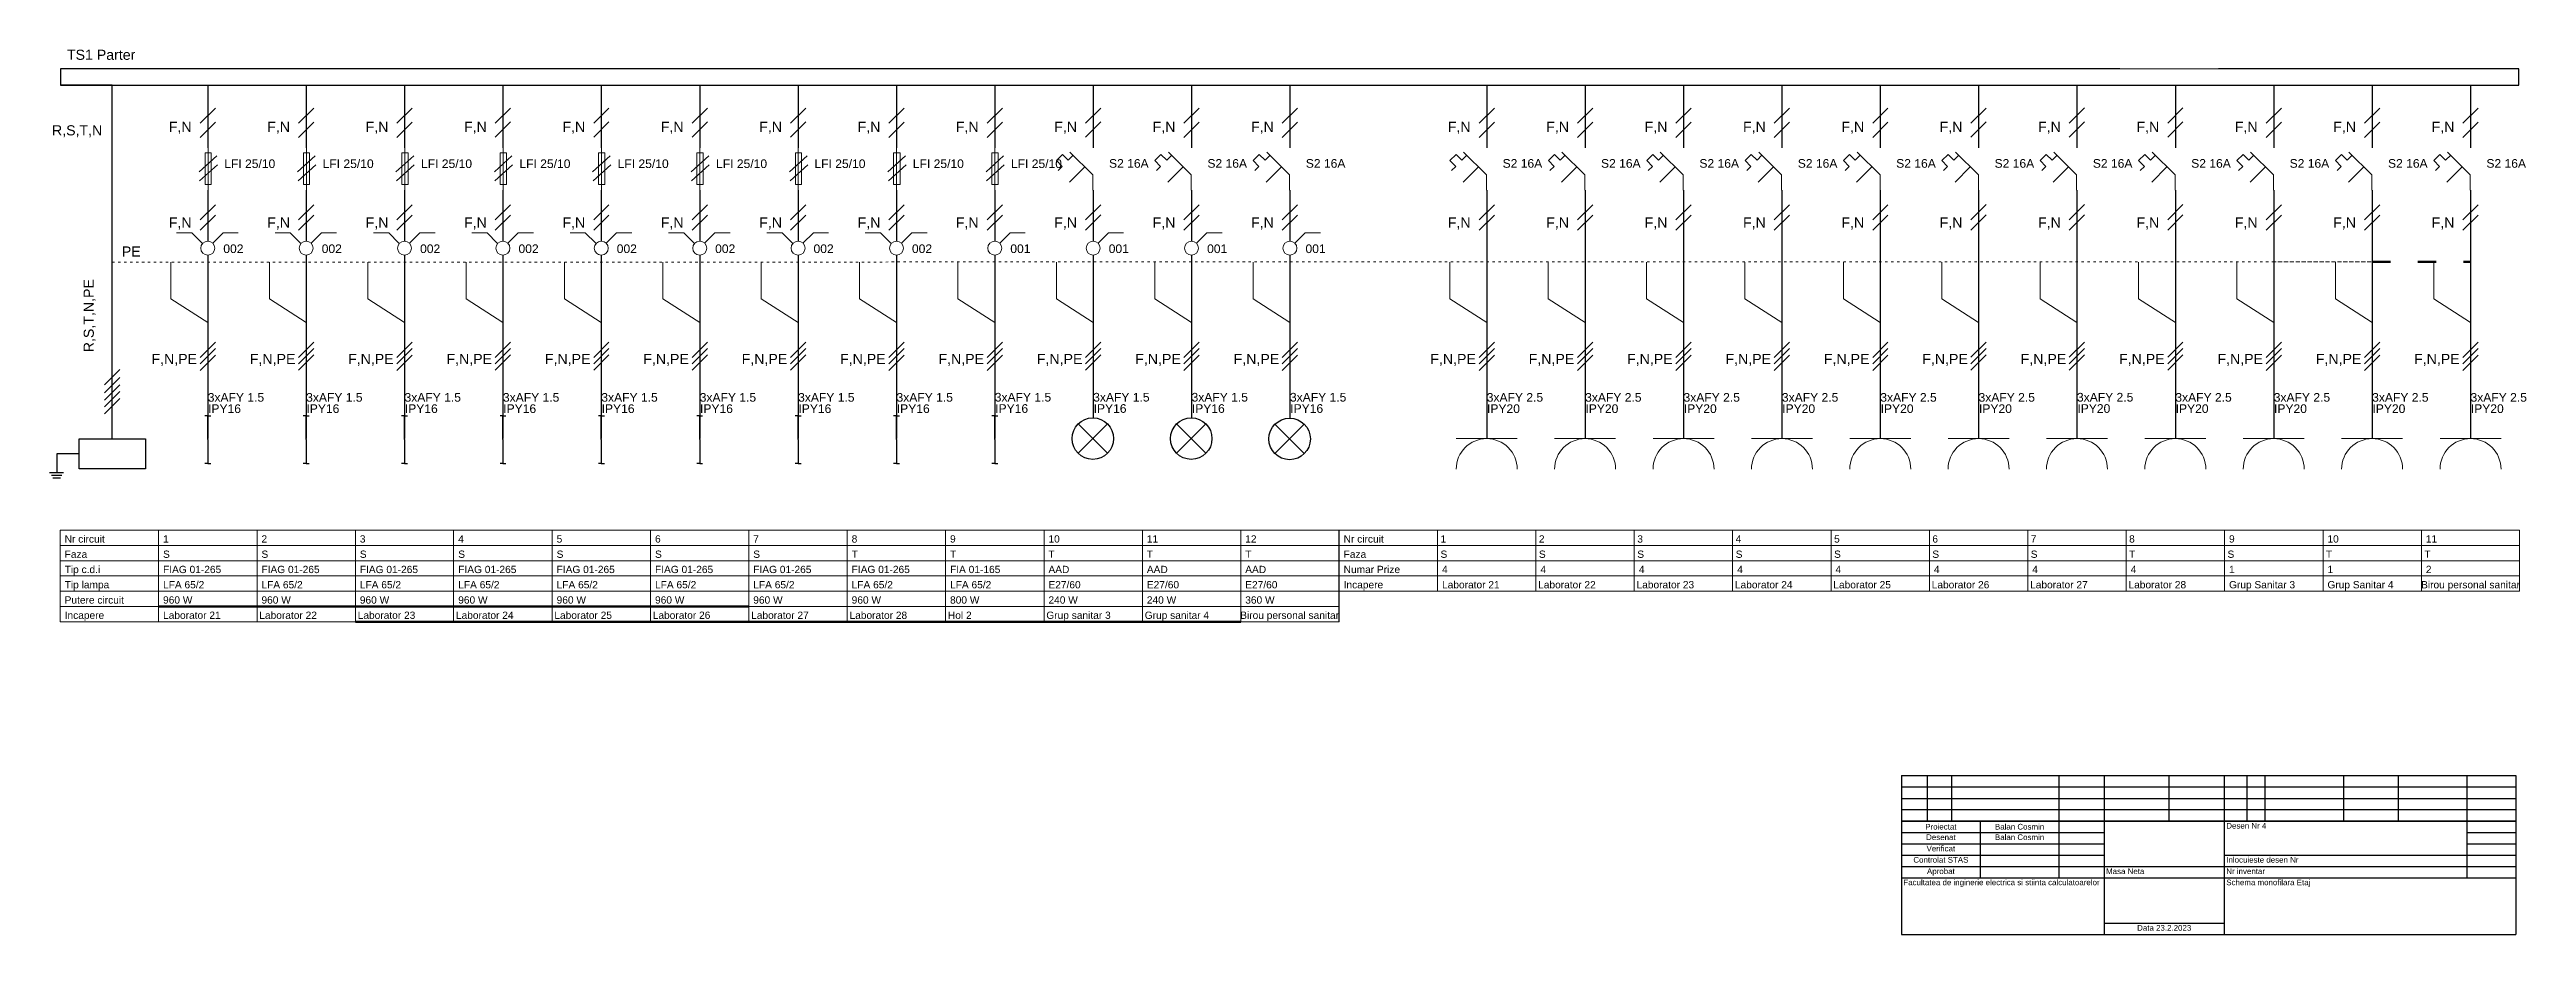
# Model space of a CAD drawing. Header units: inches. Extents: x 5 to 167, y 1 to 59.
import ezdxf

# ---------------------------------------------------------------- set-up
doc = ezdxf.new("R2010")
doc.units = ezdxf.units.IN
doc.header["$LTSCALE"] = 0.1
doc.header["$MEASUREMENT"] = 0
doc.linetypes.add('ACAD_ISO03W100', pattern=[30, 12, -18])
doc.styles.get("Standard").update_dxf_attribs({"font": 'arial.ttf'})

msp = doc.modelspace()

# ---------------------------------------------------------------- texts
at = {"lineweight": 13, "ltscale": 0.13}
for s, height, p in [('TS1 Parter', 0.664, (6.26, 58.38)), ('R,S,T,N', 0.664, (5.28, 53.43)), ('LFI 25/10', 0.567, (16.57, 51.29)), ('LFI 25/10', 0.567, (23.02, 51.29)), ('LFI 25/10', 0.567, (29.47, 51.29)), ('LFI 25/10', 0.567, (35.92, 51.29)), ('LFI 25/10', 0.567, (42.36, 51.29)), ('LFI 25/10', 0.567, (48.81, 51.29)), ('LFI 25/10', 0.567, (55.26, 51.29)), ('LFI 25/10', 0.567, (61.71, 51.29)), ('LFI 25/10', 0.567, (68.14, 51.29)), ('S2 16A', 0.567, (74.57, 51.31)), ('S2 16A', 0.567, (81.02, 51.31)), ('S2 16A', 0.567, (87.47, 51.31)), ('S2 16A', 0.567, (100.37, 51.31)), ('S2 16A', 0.567, (106.82, 51.31)), ('S2 16A', 0.567, (113.27, 51.31)), ('S2 16A', 0.567, (119.72, 51.31)), ('S2 16A', 0.567, (126.17, 51.31)), ('S2 16A', 0.567, (132.62, 51.31)), ('S2 16A', 0.567, (139.06, 51.31)), ('S2 16A', 0.567, (145.51, 51.31)), ('S2 16A', 0.567, (151.96, 51.31)), ('S2 16A', 0.567, (158.41, 51.31)), ('S2 16A', 0.567, (164.86, 51.31)), ('PE', 0.664, (9.86, 45.49)), ('002', 0.567, (16.51, 45.72)), ('002', 0.567, (22.96, 45.72)), ('002', 0.567, (29.41, 45.72)), ('002', 0.567, (35.86, 45.72)), ('002', 0.567, (42.3, 45.72)), ('002', 0.567, (48.75, 45.72)), ('002', 0.567, (55.2, 45.72)), ('002', 0.567, (61.65, 45.72)), ('001', 0.567, (68.1, 45.72)), ('001', 0.567, (74.55, 45.72)), ('001', 0.567, (81, 45.72)), ('001', 0.567, (87.45, 45.72)), ('3xAFY 1.5', 0.567, (15.49, 35.98)), ('IPY16', 0.567, (15.51, 35.24)), ('3xAFY 1.5', 0.567, (21.94, 35.98)), ('IPY16', 0.567, (21.96, 35.24)), ('3xAFY 1.5', 0.567, (28.39, 35.98)), ('IPY16', 0.567, (28.41, 35.24)), ('3xAFY 1.5', 0.567, (34.84, 35.98)), ('IPY16', 0.567, (34.86, 35.24)), ('3xAFY 1.5', 0.567, (41.29, 35.98)), ('IPY16', 0.567, (41.31, 35.24)), ('3xAFY 1.5', 0.567, (47.74, 35.98)), ('IPY16', 0.567, (47.76, 35.24)), ('3xAFY 1.5', 0.567, (54.19, 35.98)), ('IPY16', 0.567, (54.21, 35.24)), ('3xAFY 1.5', 0.567, (60.64, 35.98)), ('IPY16', 0.567, (60.66, 35.24)), ('3xAFY 1.5', 0.567, (67.08, 35.99)), ('IPY16', 0.567, (67.11, 35.25)), ('3xAFY 1.5', 0.567, (73.53, 35.99)), ('IPY16', 0.567, (73.56, 35.25)), ('3xAFY 1.5', 0.567, (79.98, 35.99)), ('IPY16', 0.567, (80, 35.25)), ('3xAFY 1.5', 0.567, (86.43, 35.99)), ('IPY16', 0.567, (86.45, 35.25)), ('3xAFY 2.5', 0.567, (99.33, 35.98)), ('IPY20', 0.567, (99.35, 35.24)), ('3xAFY 2.5', 0.567, (105.78, 35.98)), ('IPY20', 0.567, (105.8, 35.24)), ('3xAFY 2.5', 0.567, (112.23, 35.98)), ('IPY20', 0.567, (112.25, 35.24)), ('3xAFY 2.5', 0.567, (118.68, 35.98)), ('IPY20', 0.567, (118.7, 35.24)), ('3xAFY 2.5', 0.567, (125.13, 35.98)), ('IPY20', 0.567, (125.15, 35.24)), ('3xAFY 2.5', 0.567, (131.57, 35.98)), ('IPY20', 0.567, (131.6, 35.24)), ('3xAFY 2.5', 0.567, (138.02, 35.99)), ('IPY20', 0.567, (138.05, 35.25)), ('3xAFY 2.5', 0.567, (144.47, 35.98)), ('IPY20', 0.567, (144.49, 35.24)), ('3xAFY 2.5', 0.567, (150.92, 35.98)), ('IPY20', 0.567, (150.94, 35.24)), ('3xAFY 2.5', 0.567, (157.37, 35.98)), ('IPY20', 0.567, (157.39, 35.24)), ('3xAFY 2.5', 0.567, (163.82, 35.98)), ('IPY20', 0.567, (163.84, 35.24))]:
    msp.add_text(s, height=height, dxfattribs=at).set_placement(p)
msp.add_text('R,S,T,N,PE', height=0.664, rotation=90, dxfattribs=at).set_placement((8.02, 39.22))
at = {"linetype": 'ACAD_ISO03W100', "lineweight": 100}
for s, height, p in [('Nr circuit', 0.477, (6.11, 26.75)), ('Faza', 0.477, (6.11, 25.75)), ('S', 0.477, (12.56, 25.75)), ('1', 0.477, (12.56, 26.75)), ('2', 0.477, (19.01, 26.75)), ('S', 0.477, (19.01, 25.75)), ('3', 0.477, (25.46, 26.75)), ('S', 0.477, (25.46, 25.75)), ('4', 0.477, (31.91, 26.75)), ('S', 0.477, (31.91, 25.75)), ('5', 0.477, (38.36, 26.75)), ('S', 0.477, (38.36, 25.75)), ('6', 0.477, (44.81, 26.75)), ('S', 0.477, (44.81, 25.75)), ('7', 0.477, (51.25, 26.75)), ('S', 0.477, (51.25, 25.75)), ('T', 0.477, (57.7, 25.75)), ('8', 0.477, (57.7, 26.75)), ('T', 0.477, (64.15, 25.75)), ('9', 0.477, (64.15, 26.75)), ('T', 0.477, (70.6, 25.75)), ('10', 0.477, (70.6, 26.75)), ('T', 0.477, (77.05, 25.75)), ('11', 0.477, (77.05, 26.75)), ('T', 0.477, (83.5, 25.75)), ('12', 0.477, (83.5, 26.75)), ('Nr circuit', 0.477, (89.95, 26.75)), ('Faza', 0.477, (89.95, 25.75)), ('S', 0.477, (96.3, 25.75)), ('1', 0.477, (96.3, 26.75)), ('2', 0.477, (102.75, 26.75)), ('S', 0.477, (102.75, 25.75)), ('3', 0.477, (109.2, 26.75)), ('S', 0.477, (109.2, 25.75)), ('4', 0.477, (115.65, 26.75)), ('S', 0.477, (115.65, 25.75)), ('5', 0.477, (122.1, 26.75)), ('S', 0.477, (122.1, 25.75)), ('S', 0.477, (128.54, 25.75)), ('6', 0.477, (128.54, 26.75)), ('S', 0.477, (134.99, 25.75)), ('7', 0.477, (134.99, 26.75)), ('T', 0.477, (141.44, 25.75)), ('8', 0.477, (141.44, 26.75)), ('S', 0.477, (147.89, 25.75)), ('9', 0.477, (147.99, 26.75)), ('T', 0.477, (154.34, 25.75)), ('10', 0.477, (154.44, 26.75)), ('T', 0.477, (160.79, 25.75)), ('11', 0.477, (160.89, 26.75)), ('Tip c.d.i', 0.477, (6.11, 24.75)), ('FIAG 01-265', 0.4768, (12.56, 24.75)), ('FIAG 01-265', 0.4768, (19.01, 24.75)), ('FIAG 01-265', 0.4768, (25.46, 24.75)), ('FIAG 01-265', 0.4768, (31.91, 24.75)), ('FIAG 01-265', 0.4768, (38.36, 24.75)), ('FIAG 01-265', 0.4768, (44.81, 24.75)), ('FIAG 01-265', 0.4768, (51.25, 24.75)), ('FIAG 01-265', 0.4768, (57.7, 24.75)), ('FIA 01-165', 0.477, (64.15, 24.75)), ('AAD', 0.477, (70.6, 24.75)), ('AAD', 0.477, (77.05, 24.75)), ('AAD', 0.477, (83.5, 24.75)), ('Numar Prize', 0.4768, (89.95, 24.75)), ('4', 0.477, (96.4, 24.75)), ('4', 0.477, (102.85, 24.75)), ('4', 0.477, (109.3, 24.75)), ('4', 0.477, (115.75, 24.75)), ('4', 0.477, (122.19, 24.75)), ('4', 0.477, (128.64, 24.75)), ('4', 0.477, (135.09, 24.75)), ('4', 0.477, (141.54, 24.75)), ('1', 0.477, (147.99, 24.75)), ('1', 0.477, (154.44, 24.75)), ('2', 0.477, (160.89, 24.75)), ('Tip lampa', 0.477, (6.11, 23.75)), ('Putere circuit', 0.4768, (6.11, 22.75)), ('960 W', 0.477, (12.56, 22.75)), ('LFA 65/2', 0.477, (12.56, 23.75)), ('960 W', 0.477, (19.01, 22.75)), ('LFA 65/2', 0.477, (19.01, 23.75)), ('960 W', 0.477, (25.46, 22.75)), ('LFA 65/2', 0.477, (25.46, 23.75)), ('960 W', 0.477, (31.91, 22.75)), ('LFA 65/2', 0.477, (31.91, 23.75)), ('960 W', 0.477, (38.36, 22.75)), ('LFA 65/2', 0.477, (38.36, 23.75)), ('960 W', 0.477, (44.81, 22.75)), ('LFA 65/2', 0.477, (44.81, 23.75)), ('960 W', 0.477, (51.25, 22.75)), ('LFA 65/2', 0.477, (51.25, 23.75)), ('960 W', 0.477, (57.7, 22.75)), ('LFA 65/2', 0.477, (57.7, 23.75)), ('800 W', 0.477, (64.15, 22.75)), ('LFA 65/2', 0.477, (64.15, 23.75)), ('240 W', 0.477, (70.6, 22.75)), ('E27/60', 0.477, (70.6, 23.75)), ('240 W', 0.477, (77.05, 22.75)), ('E27/60', 0.477, (77.05, 23.75)), ('360 W', 0.477, (83.5, 22.75)), ('E27/60', 0.477, (83.5, 23.75)), ('Incapere', 0.477, (89.95, 23.75)), ('Laborator 21', 0.4768, (96.4, 23.75)), ('Laborator 22', 0.4768, (102.7, 23.75)), ('Laborator 23', 0.4768, (109.15, 23.75)), ('Laborator 24', 0.4768, (115.6, 23.75)), ('Laborator 25', 0.4768, (122.05, 23.75)), ('Laborator 26', 0.4768, (128.5, 23.75)), ('Laborator 27', 0.4768, (134.95, 23.75)), ('Laborator 28', 0.4768, (141.4, 23.75)), ('Grup Sanitar 3', 0.4768, (147.99, 23.75)), ('Grup Sanitar 4', 0.4768, (154.44, 23.75)), ('Birou personal sanitar', 0.4768, (160.58, 23.75)), ('Incapere', 0.477, (6.11, 21.75)), ('Laborator 21', 0.4768, (12.56, 21.75)), ('Laborator 22', 0.4768, (18.87, 21.75)), ('Laborator 23', 0.4768, (25.32, 21.75)), ('Laborator 24', 0.4768, (31.76, 21.75)), ('Laborator 25', 0.4768, (38.21, 21.75)), ('Laborator 26', 0.4768, (44.66, 21.75)), ('Laborator 27', 0.4768, (51.11, 21.75)), ('Laborator 28', 0.4768, (57.56, 21.75)), ('Hol 2', 0.477, (64.01, 21.75)), ('Grup sanitar 3', 0.4768, (70.46, 21.75)), ('Grup sanitar 4', 0.4768, (76.91, 21.75)), ('Birou personal sanitar', 0.4768, (83.17, 21.75))]:
    msp.add_text(s, height=height, dxfattribs=at).set_placement(p)
at = {"lineweight": 13, "char_height": 0.664, "width": 3.3051, "attachment_point": 1}
for s, insert in [('F,N', (12.94, 54.32)), ('F,N', (19.39, 54.32)), ('F,N', (25.84, 54.32)), ('F,N', (32.29, 54.32)), ('F,N', (38.74, 54.32)), ('F,N', (45.19, 54.32)), ('F,N', (51.64, 54.32)), ('F,N', (58.09, 54.32)), ('F,N', (64.53, 54.32)), ('F,N', (70.98, 54.32)), ('F,N', (77.43, 54.32)), ('F,N', (83.88, 54.32)), ('F,N', (96.78, 54.32)), ('F,N', (103.23, 54.32)), ('F,N', (109.68, 54.32)), ('F,N', (116.13, 54.32)), ('F,N', (122.58, 54.32)), ('F,N', (129.02, 54.32)), ('F,N', (135.47, 54.32)), ('F,N', (141.92, 54.32)), ('F,N', (148.37, 54.32)), ('F,N', (154.82, 54.32)), ('F,N', (161.27, 54.32)), ('F,N', (12.94, 48.05)), ('F,N', (19.39, 48.05)), ('F,N', (25.84, 48.05)), ('F,N', (32.29, 48.05)), ('F,N', (38.74, 48.05)), ('F,N', (45.19, 48.05)), ('F,N', (51.64, 48.05)), ('F,N', (58.09, 48.05)), ('F,N', (64.53, 48.05)), ('F,N', (70.98, 48.05)), ('F,N', (77.43, 48.05)), ('F,N', (83.88, 48.05)), ('F,N', (96.78, 48.05)), ('F,N', (103.23, 48.05)), ('F,N', (109.68, 48.05)), ('F,N', (116.13, 48.05)), ('F,N', (122.58, 48.05)), ('F,N', (129.02, 48.05)), ('F,N', (135.47, 48.05)), ('F,N', (141.92, 48.05)), ('F,N', (148.37, 48.05)), ('F,N', (154.82, 48.05)), ('F,N', (161.27, 48.05)), ('F,N,PE', (11.8, 39.11)), ('F,N,PE', (18.25, 39.11)), ('F,N,PE', (24.69, 39.11)), ('F,N,PE', (31.14, 39.11)), ('F,N,PE', (37.59, 39.11)), ('F,N,PE', (44.04, 39.11)), ('F,N,PE', (50.49, 39.11)), ('F,N,PE', (56.94, 39.11)), ('F,N,PE', (63.39, 39.11)), ('F,N,PE', (69.84, 39.11)), ('F,N,PE', (76.29, 39.11)), ('F,N,PE', (82.74, 39.11)), ('F,N,PE', (95.63, 39.11)), ('F,N,PE', (102.08, 39.11)), ('F,N,PE', (108.53, 39.11)), ('F,N,PE', (114.98, 39.11)), ('F,N,PE', (121.43, 39.11)), ('F,N,PE', (127.88, 39.11)), ('F,N,PE', (134.33, 39.11)), ('F,N,PE', (140.78, 39.11)), ('F,N,PE', (147.23, 39.11)), ('F,N,PE', (153.68, 39.11)), ('F,N,PE', (160.12, 39.11))]:
    msp.add_mtext(s, dxfattribs=dict(at, insert=insert))

# ---------------------------------------------------------------- blocks, each defined once
blk = doc.blocks.new('*T8')
at = {"color": 0, "linetype": 'ByBlock', "lineweight": -2, "transparency": 16777216}
for p, q in [((0, 0), (40.28, 0)), ((0, 0), (0, -2.97)), ((1.68, 0), (1.68, -2.97)), ((3.27, 0), (3.27, -2.97)), ((10.32, 0), (10.32, -2.97)), ((13.29, 0), (13.29, -2.97)), ((17.53, 0), (17.53, -2.97)), ((21.16, 0), (21.16, -2.97)), ((22.64, 0), (22.64, -2.97)), ((23.82, 0), (23.82, -2.97)), ((28.98, 0), (28.98, -2.97)), ((32.56, 0), (32.56, -2.97)), ((37.06, 0), (37.06, -2.97)), ((40.28, 0), (40.28, -2.97)), ((0, -0.74), (40.28, -0.74)), ((0, -1.49), (40.28, -1.49)), ((0, -2.23), (40.28, -2.23)), ((0, -2.97), (40.28, -2.97))]:
    blk.add_line(p, q, dxfattribs=at)
blk = doc.blocks.new('*T9')
at = {"color": 0, "linetype": 'ByBlock', "lineweight": -2, "transparency": 16777216}
for p, q in [((0, 0), (40.28, 0)), ((0, 0), (0, -3.72)), ((5.16, 0), (5.16, -3.72)), ((10.32, 0), (10.32, -3.72)), ((13.29, 0), (13.29, -3.72)), ((21.16, 0), (21.16, -3.72)), ((37.06, 0), (37.06, -3.72)), ((40.28, 0), (40.28, -3.72)), ((0, -0.74), (13.29, -0.74)), ((0, -1.49), (13.29, -1.49)), ((37.06, -0.74), (40.28, -0.74)), ((37.06, -1.49), (40.28, -1.49)), ((0, -2.23), (13.29, -2.23)), ((0, -2.97), (40.28, -2.97)), ((21.16, -2.23), (40.28, -2.23)), ((0, -3.72), (40.28, -3.72))]:
    blk.add_line(p, q, dxfattribs=at)
at = {"color": 0, "lineweight": 13, "transparency": 16777216}
for s, insert, char_height, width, attachment_point in [('Proiectat', (2.58, -0.37), 0.372, 4.9122, 5), ('Verificat', (2.58, -1.61), 0.372, 4.9122, 2), ('Desenat', (2.58, -0.87), 0.372, 4.9122, 2), ('Balan Cosmin', (7.74, -0.37), 0.3715, 4.9122, 5), ('Balan Cosmin', (7.74, -0.87), 0.3715, 4.9122, 2), ('Desen Nr 4', (21.29, -0.12), 0.372, 15.6514, 1), ('Controlat STAS', (2.58, -2.35), 0.3715, 4.9122, 2), ('Aprobat', (2.58, -3.1), 0.372, 4.9122, 2), ('Masa Neta', (13.41, -3.1), 0.372, 7.6252, 1), ('Inlocuieste desen Nr', (21.29, -2.35), 0.3715, 15.6514, 1), ('Nr inventar', (21.29, -3.1), 0.3715, 15.6514, 1)]:
    blk.add_mtext(s, dxfattribs=dict(at, insert=insert, char_height=char_height, width=width, attachment_point=attachment_point))
blk = doc.blocks.new('*T10')
at = {"color": 0, "linetype": 'ByBlock', "lineweight": -2, "transparency": 16777216}
for p, q in [((0, 0), (40.28, 0)), ((0, 0), (0, -3.72)), ((13.29, 0), (13.29, -3.72)), ((21.16, 0), (21.16, -3.72)), ((40.28, 0), (40.28, -3.72)), ((13.29, -2.97), (21.16, -2.97)), ((0, -3.72), (40.28, -3.72))]:
    blk.add_line(p, q, dxfattribs=at)
at = {"color": 0, "lineweight": 13, "transparency": 16777216, "char_height": 0.3715}
for s, insert, width, attachment_point in [('Facultatea de inginerie electrica si stiinta calculatoarelor', (0.12, -0.12), 13.0407, 1), ('Schema monofilara Etaj', (21.29, -0.12), 18.8721, 1), ('Data 23.2.2023', (17.22, -3.1), 7.6252, 2)]:
    blk.add_mtext(s, dxfattribs=dict(at, insert=insert, width=width, attachment_point=attachment_point))

# ---------------------------------------------------------------- linework, layer by layer
at = {"lineweight": 13, "ltscale": 0.13}
for p, q in [((140.84, 57.8), (147.29, 57.8)), ((134.39, 56.71), (140.84, 56.71)), ((14.93, 51.05), (16.09, 52.08)), ((15.51, 52.61), (15.51, 49.83)), ((21.38, 51.05), (22.54, 52.08)), ((21.96, 52.61), (21.96, 49.83)), ((27.83, 51.05), (28.99, 52.08)), ((28.41, 52.61), (28.41, 49.83)), ((34.28, 51.05), (35.43, 52.08)), ((34.86, 52.61), (34.86, 49.83)), ((40.72, 51.05), (41.88, 52.08)), ((41.3, 52.61), (41.3, 49.83)), ((47.17, 51.05), (48.33, 52.08)), ((47.75, 52.61), (47.75, 49.83)), ((53.62, 51.05), (54.78, 52.08)), ((54.2, 52.61), (54.2, 49.83)), ((60.07, 51.05), (61.23, 52.08)), ((60.65, 52.61), (60.65, 49.83)), ((66.51, 51.05), (67.66, 52.08)), ((67.08, 52.61), (67.08, 49.83)), ((71.12, 51.78), (71.52, 52.18)), ((71.9, 51.8), (71.52, 52.18)), ((71.9, 51.8), (72.23, 52.13)), ((73.51, 50.84), (72.01, 52.34)), ((77.57, 51.78), (77.97, 52.18)), ((78.35, 51.8), (77.97, 52.18)), ((78.35, 51.8), (78.68, 52.13)), ((79.96, 50.84), (78.46, 52.34)), ((84.02, 51.78), (84.42, 52.18)), ((84.8, 51.8), (84.42, 52.18)), ((84.8, 51.8), (85.13, 52.13)), ((86.41, 50.84), (84.91, 52.34)), ((96.92, 51.78), (97.32, 52.18)), ((97.7, 51.8), (97.32, 52.18)), ((97.7, 51.8), (98.03, 52.13)), ((99.31, 50.84), (97.81, 52.34)), ((103.37, 51.78), (103.77, 52.18)), ((104.15, 51.8), (103.77, 52.18)), ((104.15, 51.8), (104.47, 52.13)), ((105.76, 50.84), (104.26, 52.34)), ((109.82, 51.78), (110.22, 52.18)), ((110.6, 51.8), (110.22, 52.18)), ((110.6, 51.8), (110.92, 52.13)), ((112.21, 50.84), (110.71, 52.34)), ((116.27, 51.78), (116.67, 52.18)), ((117.05, 51.8), (116.67, 52.18)), ((117.05, 51.8), (117.37, 52.13)), ((118.66, 50.84), (117.16, 52.34)), ((122.72, 51.78), (123.12, 52.18)), ((123.49, 51.8), (123.12, 52.18)), ((123.49, 51.8), (123.82, 52.13)), ((125.11, 50.84), (123.61, 52.34)), ((129.16, 51.78), (129.57, 52.18)), ((129.94, 51.8), (129.57, 52.18)), ((129.94, 51.8), (130.27, 52.13)), ((131.56, 50.84), (130.06, 52.34)), ((135.61, 51.78), (136.01, 52.18)), ((136.39, 51.8), (136.01, 52.18)), ((136.39, 51.8), (136.72, 52.13)), ((138, 50.84), (136.5, 52.34)), ((142.06, 51.78), (142.46, 52.18)), ((142.84, 51.8), (142.46, 52.18)), ((142.84, 51.8), (143.17, 52.13)), ((144.45, 50.84), (142.95, 52.34)), ((148.51, 51.78), (148.91, 52.18)), ((149.29, 51.8), (148.91, 52.18)), ((149.29, 51.8), (149.62, 52.13)), ((150.9, 50.84), (149.4, 52.34)), ((154.96, 51.78), (155.36, 52.18)), ((155.74, 51.8), (155.36, 52.18)), ((155.74, 51.8), (156.07, 52.13)), ((157.35, 50.84), (155.85, 52.34)), ((161.41, 51.78), (161.81, 52.18)), ((162.19, 51.8), (161.81, 52.18)), ((162.19, 51.8), (162.52, 52.13)), ((163.8, 50.84), (162.3, 52.34)), ((14.96, 50.46), (16.12, 51.49)), ((21.41, 50.46), (22.57, 51.49)), ((27.86, 50.46), (29.02, 51.49)), ((34.31, 50.46), (35.47, 51.49)), ((40.76, 50.46), (41.92, 51.49)), ((47.21, 50.46), (48.37, 51.49)), ((53.66, 50.46), (54.82, 51.49)), ((60.11, 50.46), (61.27, 51.49)), ((66.54, 50.46), (67.7, 51.49)), ((71.5, 51.4), (71.12, 51.78)), ((71.23, 51.13), (71.5, 51.4)), ((72.98, 51.37), (71.98, 50.37)), ((73.51, 49.84), (73.51, 50.84)), ((77.95, 51.4), (77.57, 51.78)), ((77.68, 51.13), (77.95, 51.4)), ((79.43, 51.37), (78.43, 50.37)), ((79.96, 49.84), (79.96, 50.84)), ((84.4, 51.4), (84.02, 51.78)), ((84.13, 51.13), (84.4, 51.4)), ((85.88, 51.37), (84.88, 50.37)), ((86.41, 49.84), (86.41, 50.84)), ((97.3, 51.4), (96.92, 51.78)), ((97.03, 51.13), (97.3, 51.4)), ((98.78, 51.37), (97.78, 50.37)), ((99.31, 49.84), (99.31, 50.84)), ((103.75, 51.4), (103.37, 51.78)), ((103.47, 51.13), (103.75, 51.4)), ((105.23, 51.37), (104.23, 50.37)), ((105.76, 49.84), (105.76, 50.84)), ((110.19, 51.4), (109.82, 51.78)), ((109.92, 51.13), (110.19, 51.4)), ((111.68, 51.37), (110.68, 50.37)), ((112.21, 49.84), (112.21, 50.84)), ((116.64, 51.4), (116.27, 51.78)), ((116.37, 51.13), (116.64, 51.4)), ((118.13, 51.37), (117.13, 50.37)), ((118.66, 49.84), (118.66, 50.84)), ((123.09, 51.4), (122.72, 51.78)), ((122.82, 51.13), (123.09, 51.4)), ((124.58, 51.37), (123.58, 50.37)), ((125.11, 49.84), (125.11, 50.84)), ((129.54, 51.4), (129.16, 51.78)), ((129.27, 51.13), (129.54, 51.4)), ((131.03, 51.37), (130.03, 50.37)), ((131.56, 49.84), (131.56, 50.84)), ((135.99, 51.4), (135.61, 51.78)), ((135.72, 51.13), (135.99, 51.4)), ((137.47, 51.37), (136.47, 50.37)), ((138, 49.84), (138, 50.84)), ((142.44, 51.4), (142.06, 51.78)), ((142.17, 51.13), (142.44, 51.4)), ((143.92, 51.37), (142.92, 50.37)), ((144.45, 49.84), (144.45, 50.84)), ((148.89, 51.4), (148.51, 51.78)), ((148.62, 51.13), (148.89, 51.4)), ((150.37, 51.37), (149.37, 50.37)), ((150.9, 49.84), (150.9, 50.84)), ((155.34, 51.4), (154.96, 51.78)), ((155.07, 51.13), (155.34, 51.4)), ((156.82, 51.37), (155.82, 50.37)), ((157.35, 49.84), (157.35, 50.84)), ((161.79, 51.4), (161.41, 51.78)), ((161.52, 51.13), (161.79, 51.4)), ((163.27, 51.37), (162.27, 50.37)), ((163.8, 49.84), (163.8, 50.84)), ((14.45, 47.05), (13.45, 47.05)), ((15.12, 46.37), (14.45, 47.05)), ((15.82, 46.36), (16.49, 47.04)), ((16.49, 47.04), (17.49, 47.04)), ((20.9, 47.05), (19.9, 47.05)), ((21.57, 46.37), (20.9, 47.05)), ((22.27, 46.36), (22.94, 47.04)), ((22.94, 47.04), (23.94, 47.04)), ((27.35, 47.05), (26.35, 47.05)), ((28.02, 46.37), (27.35, 47.05)), ((28.72, 46.36), (29.39, 47.04)), ((29.39, 47.04), (30.39, 47.04)), ((33.8, 47.05), (32.8, 47.05)), ((34.47, 46.37), (33.8, 47.05)), ((35.16, 46.36), (35.84, 47.04)), ((35.84, 47.04), (36.84, 47.04)), ((40.24, 47.05), (39.24, 47.05)), ((40.92, 46.37), (40.24, 47.05)), ((41.61, 46.36), (42.29, 47.04)), ((42.29, 47.04), (43.29, 47.04)), ((46.69, 47.05), (45.69, 47.05)), ((47.37, 46.37), (46.69, 47.05)), ((48.06, 46.36), (48.74, 47.04)), ((48.74, 47.04), (49.74, 47.04)), ((53.14, 47.05), (52.14, 47.05)), ((53.82, 46.37), (53.14, 47.05)), ((54.51, 46.36), (55.19, 47.04)), ((55.19, 47.04), (56.19, 47.04)), ((59.59, 47.05), (58.59, 47.05)), ((60.27, 46.37), (59.59, 47.05)), ((60.96, 46.36), (61.64, 47.04)), ((61.64, 47.04), (62.64, 47.04)), ((67.41, 46.36), (68.08, 47.04)), ((68.08, 47.04), (69.08, 47.04)), ((73.86, 46.37), (74.53, 47.04)), ((74.53, 47.04), (75.53, 47.04)), ((80.31, 46.36), (80.98, 47.04)), ((80.98, 47.04), (81.98, 47.04)), ((86.76, 46.36), (87.43, 47.04)), ((87.43, 47.04), (88.43, 47.04)), ((13.08, 45.13), (13.08, 42.73)), ((19.53, 45.13), (19.53, 42.73)), ((25.98, 45.13), (25.98, 42.73)), ((32.42, 45.13), (32.42, 42.73)), ((38.87, 45.13), (38.87, 42.73)), ((45.32, 45.13), (45.32, 42.73)), ((51.77, 45.13), (51.77, 42.73)), ((58.22, 45.13), (58.22, 42.73)), ((64.67, 45.13), (64.67, 42.73)), ((71.12, 45.13), (71.12, 42.73)), ((77.57, 45.13), (77.57, 42.73)), ((84.02, 45.13), (84.02, 42.73)), ((96.92, 45.13), (96.92, 42.73)), ((103.36, 45.13), (103.36, 42.73)), ((109.81, 45.13), (109.81, 42.73)), ((116.26, 45.13), (116.26, 42.73)), ((122.71, 45.13), (122.71, 42.73)), ((129.16, 45.13), (129.16, 42.73)), ((135.61, 45.13), (135.61, 42.73)), ((142.06, 45.13), (142.06, 42.73)), ((148.51, 45.13), (148.51, 42.73)), ((154.96, 45.13), (154.96, 42.73)), ((161.41, 45.13), (161.41, 42.73)), ((13.08, 42.73), (15.49, 41.16)), ((19.53, 42.73), (21.94, 41.16)), ((25.98, 42.73), (28.39, 41.16)), ((32.42, 42.73), (34.84, 41.16)), ((38.87, 42.73), (41.29, 41.16)), ((45.32, 42.73), (47.74, 41.16)), ((51.77, 42.73), (54.19, 41.16)), ((58.22, 42.73), (60.64, 41.16)), ((64.67, 42.73), (67.08, 41.16)), ((71.12, 42.73), (73.53, 41.16)), ((77.57, 42.73), (79.98, 41.16)), ((84.02, 42.73), (86.43, 41.16)), ((96.92, 42.73), (99.33, 41.16)), ((103.36, 42.73), (105.78, 41.16)), ((109.81, 42.73), (112.23, 41.16)), ((116.26, 42.73), (118.68, 41.16)), ((122.71, 42.73), (125.13, 41.16)), ((129.16, 42.73), (131.57, 41.16)), ((135.61, 42.73), (138.02, 41.16)), ((142.06, 42.73), (144.47, 41.16)), ((148.51, 42.73), (150.92, 41.16)), ((154.96, 42.73), (157.37, 41.16)), ((161.41, 42.73), (163.82, 41.16)), ((99.33, 33.56), (97.33, 33.56)), ((99.33, 33.56), (101.33, 33.56)), ((105.78, 33.56), (103.78, 33.56)), ((105.78, 33.56), (107.78, 33.56)), ((112.23, 33.56), (110.23, 33.56)), ((112.23, 33.56), (114.23, 33.56)), ((118.68, 33.56), (116.68, 33.56)), ((118.68, 33.56), (120.68, 33.56)), ((125.13, 33.56), (123.13, 33.56)), ((125.13, 33.56), (127.13, 33.56)), ((131.57, 33.56), (129.57, 33.56)), ((131.57, 33.56), (133.57, 33.56)), ((138.02, 33.56), (136.02, 33.56)), ((138.02, 33.56), (140.02, 33.56)), ((144.47, 33.56), (142.47, 33.56)), ((144.47, 33.56), (146.47, 33.56)), ((150.92, 33.56), (148.92, 33.56)), ((150.92, 33.56), (152.92, 33.56)), ((157.37, 33.56), (155.37, 33.56)), ((157.37, 33.56), (159.37, 33.56)), ((163.82, 33.56), (161.82, 33.56)), ((163.82, 33.56), (165.82, 33.56)), ((12.27, 27.56), (5.82, 27.56)), ((5.82, 27.56), (5.82, 21.56)), ((5.82, 27.56), (5.82, 21.56)), ((9.04, 26.56), (5.82, 26.56)), ((9.04, 26.56), (12.27, 26.56)), ((12.27, 27.56), (18.72, 27.56)), ((12.27, 27.56), (12.27, 21.56)), ((12.27, 27.56), (12.27, 21.56)), ((15.49, 26.56), (12.27, 26.56)), ((15.49, 26.56), (18.72, 26.56)), ((18.72, 27.56), (18.72, 21.56)), ((25.17, 27.56), (18.72, 27.56)), ((18.72, 27.56), (18.72, 21.56)), ((21.94, 26.56), (18.72, 26.56)), ((21.94, 26.56), (25.17, 26.56)), ((25.17, 27.56), (25.17, 21.56)), ((25.17, 27.56), (31.61, 27.56)), ((25.17, 27.56), (25.17, 21.56)), ((28.39, 26.56), (25.17, 26.56)), ((28.39, 26.56), (31.61, 26.56)), ((38.06, 27.56), (31.61, 27.56)), ((31.61, 27.56), (31.61, 21.56)), ((31.61, 27.56), (31.61, 21.56)), ((34.84, 26.56), (31.61, 26.56)), ((34.84, 26.56), (38.06, 26.56)), ((38.06, 27.56), (38.06, 21.56)), ((38.06, 27.56), (44.51, 27.56)), ((38.06, 27.56), (38.06, 21.56)), ((41.29, 26.56), (38.06, 26.56)), ((41.29, 26.56), (44.51, 26.56)), ((44.51, 27.56), (44.51, 21.56)), ((50.96, 27.56), (44.51, 27.56)), ((44.51, 27.56), (44.51, 21.56)), ((47.74, 26.56), (44.51, 26.56)), ((47.74, 26.56), (50.96, 26.56)), ((50.96, 27.56), (57.41, 27.56)), ((50.96, 27.56), (50.96, 21.56)), ((50.96, 27.56), (50.96, 21.56)), ((54.19, 26.56), (50.96, 26.56)), ((54.19, 26.56), (57.41, 26.56)), ((63.86, 27.56), (57.41, 27.56)), ((57.41, 27.56), (57.41, 21.56)), ((57.41, 27.56), (57.41, 21.56)), ((60.64, 26.56), (57.41, 26.56)), ((60.64, 26.56), (63.86, 26.56)), ((63.86, 27.56), (63.86, 21.56)), ((63.86, 27.56), (70.31, 27.56)), ((63.86, 27.56), (63.86, 21.56)), ((67.08, 26.56), (63.86, 26.56)), ((67.08, 26.56), (70.31, 26.56)), ((70.31, 27.56), (70.31, 21.56)), ((76.76, 27.56), (70.31, 27.56)), ((70.31, 27.56), (70.31, 21.56)), ((73.53, 26.56), (70.31, 26.56)), ((73.53, 26.56), (76.76, 26.56)), ((76.76, 27.56), (76.76, 21.56)), ((76.76, 27.56), (83.21, 27.56)), ((76.76, 27.56), (76.76, 21.56)), ((79.98, 26.56), (76.76, 26.56)), ((79.98, 26.56), (83.21, 26.56)), ((89.66, 27.56), (83.21, 27.56)), ((83.21, 27.56), (83.21, 21.56)), ((83.21, 27.56), (83.21, 21.56)), ((86.43, 26.56), (83.21, 26.56)), ((86.43, 26.56), (89.66, 26.56)), ((96.11, 27.56), (89.66, 27.56)), ((92.88, 26.56), (89.66, 26.56)), ((92.88, 26.56), (96.11, 26.56)), ((96.11, 23.56), (96.11, 27.56)), ((96.11, 27.56), (102.55, 27.56)), ((96.11, 23.56), (96.11, 27.56)), ((99.33, 26.56), (96.11, 26.56)), ((99.23, 26.56), (102.46, 26.56)), ((99.33, 26.56), (102.55, 26.56)), ((105.68, 26.56), (102.46, 26.56)), ((102.55, 27.56), (102.55, 23.56)), ((109, 27.56), (102.55, 27.56)), ((102.55, 27.56), (102.55, 23.56)), ((105.78, 26.56), (102.55, 26.56)), ((105.68, 26.56), (108.9, 26.56)), ((105.78, 26.56), (109, 26.56)), ((112.13, 26.56), (108.9, 26.56)), ((109, 23.56), (109, 27.56)), ((109, 23.56), (109, 27.56)), ((109, 23.56), (109, 27.56)), ((109, 27.56), (115.45, 27.56)), ((109, 23.56), (109, 27.56)), ((112.23, 26.56), (109, 26.56)), ((112.13, 26.56), (115.35, 26.56)), ((112.23, 26.56), (115.45, 26.56)), ((118.58, 26.56), (115.35, 26.56)), ((121.9, 27.56), (115.45, 27.56)), ((115.45, 27.56), (115.45, 23.56)), ((115.45, 27.56), (115.45, 23.56)), ((118.68, 26.56), (115.45, 26.56)), ((118.58, 26.56), (121.8, 26.56)), ((118.68, 26.56), (121.9, 26.56)), ((125.03, 26.56), (121.8, 26.56)), ((121.9, 23.56), (121.9, 27.56)), ((121.9, 23.56), (121.9, 27.56)), ((121.9, 23.56), (121.9, 27.56)), ((121.9, 27.56), (128.35, 27.56)), ((121.9, 23.56), (121.9, 27.56)), ((125.13, 26.56), (121.9, 26.56)), ((125.03, 26.56), (128.25, 26.56)), ((125.13, 26.56), (128.35, 26.56)), ((131.48, 26.56), (128.25, 26.56)), ((128.35, 27.56), (128.35, 23.56)), ((134.8, 27.56), (128.35, 27.56)), ((128.35, 27.56), (128.35, 23.56)), ((131.57, 26.56), (128.35, 26.56)), ((131.48, 26.56), (134.7, 26.56)), ((131.57, 26.56), (134.8, 26.56)), ((137.92, 26.56), (134.7, 26.56)), ((134.8, 23.56), (134.8, 27.56)), ((134.8, 27.56), (141.25, 27.56)), ((134.8, 23.56), (134.8, 27.56)), ((134.8, 23.56), (134.8, 27.56)), ((134.8, 23.56), (134.8, 27.56)), ((138.02, 26.56), (134.8, 26.56)), ((137.92, 26.56), (141.15, 26.56)), ((138.02, 26.56), (141.25, 26.56)), ((147.7, 27.56), (141.25, 27.56)), ((141.25, 27.56), (141.25, 23.56)), ((141.25, 27.56), (141.25, 23.56)), ((144.47, 26.56), (141.25, 26.56)), ((144.47, 26.56), (147.7, 26.56)), ((147.7, 23.56), (147.7, 27.56)), ((147.7, 23.56), (147.7, 27.56)), ((147.7, 23.56), (147.7, 27.56)), ((147.7, 27.56), (154.15, 27.56)), ((147.7, 23.56), (147.7, 27.56)), ((150.92, 26.56), (147.7, 26.56)), ((150.92, 26.56), (154.15, 26.56)), ((154.15, 27.56), (154.15, 23.56)), ((154.15, 27.56), (154.15, 23.56)), ((160.6, 27.56), (154.15, 27.56)), ((154.15, 27.56), (154.15, 23.56)), ((154.15, 27.56), (154.15, 23.56)), ((157.37, 26.56), (154.15, 26.56)), ((157.37, 26.56), (160.6, 26.56)), ((160.6, 23.56), (160.6, 27.56)), ((160.6, 23.56), (160.6, 27.56)), ((160.6, 23.56), (160.6, 27.56)), ((160.6, 23.56), (160.6, 27.56)), ((160.6, 23.56), (160.6, 27.56)), ((160.6, 23.56), (160.6, 27.56)), ((160.6, 23.56), (160.6, 27.56)), ((160.6, 27.56), (167.04, 27.56)), ((160.6, 23.56), (160.6, 27.56)), ((163.82, 26.56), (160.6, 26.56)), ((163.82, 26.56), (167.04, 26.56)), ((167.04, 27.56), (167.04, 23.56)), ((167.04, 27.56), (167.04, 23.56)), ((167.04, 27.56), (167.04, 23.56)), ((167.04, 27.56), (167.04, 23.56)), ((9.04, 25.56), (5.82, 25.56)), ((9.04, 24.56), (5.82, 24.56)), ((9.04, 25.56), (12.27, 25.56)), ((9.04, 24.56), (12.27, 24.56)), ((15.49, 25.56), (12.27, 25.56)), ((15.49, 24.56), (12.27, 24.56)), ((15.49, 25.56), (18.72, 25.56)), ((15.49, 24.56), (18.72, 24.56)), ((21.94, 25.56), (18.72, 25.56)), ((21.94, 24.56), (18.72, 24.56)), ((21.94, 25.56), (25.17, 25.56)), ((21.94, 24.56), (25.17, 24.56)), ((28.39, 25.56), (25.17, 25.56)), ((28.39, 24.56), (25.17, 24.56)), ((28.39, 25.56), (31.61, 25.56)), ((28.39, 24.56), (31.61, 24.56)), ((34.84, 25.56), (31.61, 25.56)), ((34.84, 24.56), (31.61, 24.56)), ((34.84, 25.56), (38.06, 25.56)), ((34.84, 24.56), (38.06, 24.56)), ((41.29, 25.56), (38.06, 25.56)), ((41.29, 24.56), (38.06, 24.56)), ((41.29, 25.56), (44.51, 25.56)), ((41.29, 24.56), (44.51, 24.56)), ((47.74, 25.56), (44.51, 25.56)), ((47.74, 24.56), (44.51, 24.56)), ((47.74, 25.56), (50.96, 25.56)), ((47.74, 24.56), (50.96, 24.56)), ((54.19, 25.56), (50.96, 25.56)), ((54.19, 24.56), (50.96, 24.56)), ((54.19, 25.56), (57.41, 25.56)), ((54.19, 24.56), (57.41, 24.56)), ((60.64, 25.56), (57.41, 25.56)), ((60.64, 24.56), (57.41, 24.56)), ((60.64, 25.56), (63.86, 25.56)), ((60.64, 24.56), (63.86, 24.56)), ((67.08, 25.56), (63.86, 25.56)), ((67.08, 24.56), (63.86, 24.56)), ((67.08, 25.56), (70.31, 25.56)), ((67.08, 24.56), (70.31, 24.56)), ((73.53, 25.56), (70.31, 25.56)), ((73.53, 24.56), (70.31, 24.56)), ((73.53, 25.56), (76.76, 25.56)), ((73.53, 24.56), (76.76, 24.56)), ((79.98, 25.56), (76.76, 25.56)), ((79.98, 24.56), (76.76, 24.56)), ((79.98, 25.56), (83.21, 25.56)), ((79.98, 24.56), (83.21, 24.56)), ((86.43, 25.56), (83.21, 25.56)), ((86.43, 24.56), (83.21, 24.56)), ((86.43, 25.56), (89.66, 25.56)), ((86.43, 24.56), (89.66, 24.56)), ((92.88, 25.56), (89.66, 25.56)), ((92.88, 24.56), (89.66, 24.56)), ((92.88, 25.56), (96.11, 25.56)), ((92.88, 24.56), (96.11, 24.56)), ((99.33, 25.56), (96.11, 25.56)), ((99.33, 24.56), (96.11, 24.56)), ((99.33, 25.56), (102.55, 25.56)), ((99.33, 24.56), (102.55, 24.56)), ((105.78, 25.56), (102.55, 25.56)), ((105.78, 24.56), (102.55, 24.56)), ((105.78, 25.56), (109, 25.56)), ((105.78, 24.56), (109, 24.56)), ((112.23, 25.56), (109, 25.56)), ((112.23, 24.56), (109, 24.56)), ((112.23, 25.56), (115.45, 25.56)), ((112.23, 24.56), (115.45, 24.56)), ((118.68, 25.56), (115.45, 25.56)), ((118.68, 24.56), (115.45, 24.56)), ((118.68, 25.56), (121.9, 25.56)), ((118.68, 24.56), (121.9, 24.56)), ((125.13, 25.56), (121.9, 25.56)), ((125.13, 24.56), (121.9, 24.56)), ((125.13, 25.56), (128.35, 25.56)), ((125.13, 24.56), (128.35, 24.56)), ((131.57, 25.56), (128.35, 25.56)), ((131.57, 24.56), (128.35, 24.56)), ((131.57, 25.56), (134.8, 25.56)), ((131.57, 24.56), (134.8, 24.56)), ((138.02, 25.56), (134.8, 25.56)), ((138.02, 24.56), (134.8, 24.56)), ((138.02, 25.56), (141.25, 25.56)), ((138.02, 24.56), (141.25, 24.56)), ((144.47, 25.56), (141.25, 25.56)), ((144.47, 24.56), (141.25, 24.56)), ((144.47, 25.56), (147.7, 25.56)), ((144.47, 24.56), (147.7, 24.56)), ((150.92, 25.56), (147.7, 25.56)), ((150.92, 24.56), (147.7, 24.56)), ((150.92, 25.56), (154.15, 25.56)), ((150.92, 24.56), (154.15, 24.56)), ((157.37, 25.56), (154.15, 25.56)), ((157.37, 24.56), (154.15, 24.56)), ((157.37, 25.56), (160.6, 25.56)), ((157.37, 24.56), (160.6, 24.56)), ((163.82, 25.56), (160.6, 25.56)), ((163.82, 24.56), (160.6, 24.56)), ((163.82, 25.56), (167.04, 25.56)), ((163.82, 24.56), (167.04, 24.56)), ((9.04, 23.56), (5.82, 23.56)), ((9.04, 23.56), (12.27, 23.56)), ((15.49, 23.56), (12.27, 23.56)), ((15.49, 23.56), (18.72, 23.56)), ((21.94, 23.56), (18.72, 23.56)), ((21.94, 23.56), (25.17, 23.56)), ((28.39, 23.56), (25.17, 23.56)), ((28.39, 23.56), (31.61, 23.56)), ((34.84, 23.56), (31.61, 23.56)), ((34.84, 23.56), (38.06, 23.56)), ((41.29, 23.56), (38.06, 23.56)), ((41.29, 23.56), (44.51, 23.56)), ((47.74, 23.56), (44.51, 23.56)), ((47.74, 23.56), (50.96, 23.56)), ((54.19, 23.56), (50.96, 23.56)), ((54.19, 23.56), (57.41, 23.56)), ((60.64, 23.56), (57.41, 23.56)), ((60.64, 23.56), (63.86, 23.56)), ((67.08, 23.56), (63.86, 23.56)), ((67.08, 23.56), (70.31, 23.56)), ((73.53, 23.56), (70.31, 23.56)), ((73.53, 23.56), (76.76, 23.56)), ((79.98, 23.56), (76.76, 23.56)), ((79.98, 23.56), (83.21, 23.56)), ((86.43, 23.56), (83.21, 23.56)), ((86.43, 23.56), (89.66, 23.56)), ((92.88, 23.56), (89.66, 23.56)), ((92.88, 23.56), (96.11, 23.56)), ((99.33, 23.56), (96.11, 23.56)), ((99.33, 23.56), (102.55, 23.56)), ((105.78, 23.56), (102.55, 23.56)), ((105.78, 23.56), (109, 23.56)), ((112.23, 23.56), (109, 23.56)), ((112.23, 23.56), (115.45, 23.56)), ((118.68, 23.56), (115.45, 23.56)), ((118.68, 23.56), (121.9, 23.56)), ((125.13, 23.56), (121.9, 23.56)), ((125.13, 23.56), (128.35, 23.56)), ((131.57, 23.56), (128.35, 23.56)), ((131.57, 23.56), (134.8, 23.56)), ((138.02, 23.56), (134.8, 23.56)), ((138.02, 23.56), (141.25, 23.56)), ((144.47, 23.56), (141.25, 23.56)), ((144.47, 23.56), (147.7, 23.56)), ((150.92, 23.56), (147.7, 23.56)), ((150.92, 23.56), (154.15, 23.56)), ((157.37, 23.56), (154.15, 23.56)), ((157.37, 23.56), (160.6, 23.56)), ((163.82, 23.56), (160.6, 23.56)), ((163.82, 23.56), (167.04, 23.56)), ((12.27, 22.56), (5.82, 22.56)), ((12.27, 21.56), (5.82, 21.56)), ((12.27, 21.56), (18.72, 21.56)), ((25.17, 21.56), (18.72, 21.56)), ((50.96, 22.56), (57.41, 22.56)), ((63.86, 22.56), (57.41, 22.56)), ((63.86, 22.56), (70.31, 22.56)), ((76.76, 22.56), (70.31, 22.56)), ((76.76, 22.56), (83.21, 22.56)), ((89.66, 22.56), (83.21, 22.56)), ((89.66, 21.56), (83.21, 21.56))]:
    msp.add_line(p, q, dxfattribs=at)
for p, q in [((9.23, 56.71), (5.83, 56.71)), ((9.23, 33.54), (9.23, 56.71)), ((14.99, 54.22), (15.99, 55.22)), ((15.49, 56.71), (15.49, 52.61)), ((21.44, 54.22), (22.44, 55.22)), ((21.94, 56.71), (21.94, 52.61)), ((27.89, 54.22), (28.89, 55.22)), ((28.39, 56.71), (28.39, 52.61)), ((34.34, 54.22), (35.34, 55.22)), ((34.84, 56.71), (34.84, 52.61)), ((40.79, 54.22), (41.79, 55.22)), ((41.29, 56.71), (41.29, 52.61)), ((47.24, 54.22), (48.24, 55.22)), ((47.74, 56.71), (47.74, 52.61)), ((53.69, 54.22), (54.69, 55.22)), ((54.19, 56.71), (54.19, 52.61)), ((60.14, 54.22), (61.14, 55.22)), ((60.64, 56.71), (60.64, 52.61)), ((66.58, 54.22), (67.58, 55.22)), ((67.08, 56.71), (67.08, 52.61)), ((73.03, 54.22), (74.03, 55.22)), ((73.53, 56.71), (73.53, 52.61)), ((79.48, 54.22), (80.48, 55.22)), ((79.98, 56.71), (79.98, 52.61)), ((85.93, 54.22), (86.93, 55.22)), ((86.43, 56.71), (86.43, 52.61)), ((98.83, 54.22), (99.83, 55.22)), ((99.33, 56.71), (99.33, 52.61)), ((105.28, 54.22), (106.28, 55.22)), ((105.78, 56.71), (105.78, 52.61)), ((111.73, 54.22), (112.73, 55.22)), ((112.23, 56.71), (112.23, 52.61)), ((118.18, 54.22), (119.18, 55.22)), ((118.68, 56.71), (118.68, 52.61)), ((124.63, 54.22), (125.63, 55.22)), ((125.13, 56.71), (125.13, 52.61)), ((131.07, 54.22), (132.07, 55.22)), ((131.57, 56.71), (131.57, 52.61)), ((137.52, 54.23), (138.52, 55.23)), ((138.02, 56.71), (138.02, 52.61)), ((140.84, 56.71), (147.29, 56.71)), ((143.97, 54.23), (144.97, 55.23)), ((144.47, 56.71), (144.47, 52.61)), ((150.42, 54.22), (151.42, 55.22)), ((150.92, 56.71), (150.92, 52.61)), ((156.87, 54.22), (157.87, 55.22)), ((157.37, 56.71), (157.37, 52.61)), ((163.32, 54.22), (164.32, 55.22)), ((163.82, 56.71), (163.82, 52.61)), ((14.99, 53.3), (15.99, 54.3)), ((21.44, 53.3), (22.44, 54.3)), ((27.89, 53.3), (28.89, 54.3)), ((34.34, 53.31), (35.34, 54.31)), ((40.79, 53.31), (41.79, 54.31)), ((47.24, 53.31), (48.24, 54.31)), ((53.69, 53.31), (54.69, 54.31)), ((60.14, 53.3), (61.14, 54.3)), ((66.58, 53.3), (67.58, 54.3)), ((73.03, 53.31), (74.03, 54.31)), ((79.48, 53.3), (80.48, 54.3)), ((85.93, 53.3), (86.93, 54.3)), ((98.83, 53.3), (99.83, 54.3)), ((105.28, 53.3), (106.28, 54.3)), ((111.73, 53.3), (112.73, 54.3)), ((118.18, 53.3), (119.18, 54.3)), ((124.63, 53.3), (125.63, 54.3)), ((131.07, 53.31), (132.07, 54.31)), ((137.52, 53.31), (138.52, 54.31)), ((143.97, 53.31), (144.97, 54.31)), ((150.42, 53.3), (151.42, 54.3)), ((156.87, 53.3), (157.87, 54.3)), ((163.32, 53.3), (164.32, 54.3)), ((14.99, 47.89), (15.99, 48.89)), ((15.49, 49.83), (15.49, 46.5)), ((21.44, 47.89), (22.44, 48.89)), ((21.94, 49.83), (21.94, 46.5)), ((27.89, 47.89), (28.89, 48.89)), ((28.39, 49.83), (28.39, 46.5)), ((34.34, 47.89), (35.34, 48.89)), ((34.84, 49.83), (34.84, 46.5)), ((40.79, 47.89), (41.79, 48.89)), ((41.29, 49.83), (41.29, 46.5)), ((47.24, 47.89), (48.24, 48.89)), ((47.74, 49.83), (47.74, 46.5)), ((53.69, 47.89), (54.69, 48.89)), ((54.19, 49.83), (54.19, 46.5)), ((60.14, 47.89), (61.14, 48.89)), ((60.64, 49.83), (60.64, 46.5)), ((66.58, 47.89), (67.58, 48.89)), ((67.08, 49.83), (67.08, 46.5)), ((73.03, 47.89), (74.03, 48.89)), ((73.53, 49.83), (73.53, 46.5)), ((79.48, 47.89), (80.48, 48.89)), ((79.98, 49.83), (79.98, 46.5)), ((85.93, 47.89), (86.93, 48.89)), ((86.43, 49.83), (86.43, 46.5)), ((98.83, 47.89), (99.83, 48.89)), ((99.33, 49.83), (99.33, 33.56)), ((105.28, 47.89), (106.28, 48.89)), ((105.78, 49.83), (105.78, 33.56)), ((111.73, 47.89), (112.73, 48.89)), ((112.23, 49.83), (112.23, 33.56)), ((118.18, 47.89), (119.18, 48.89)), ((118.68, 49.83), (118.68, 33.56)), ((124.63, 47.89), (125.63, 48.89)), ((125.13, 49.83), (125.13, 33.56)), ((131.07, 47.9), (132.07, 48.9)), ((131.57, 49.83), (131.57, 33.56)), ((137.52, 47.9), (138.52, 48.9)), ((138.02, 49.83), (138.02, 33.56)), ((143.97, 47.9), (144.97, 48.9)), ((144.47, 49.83), (144.47, 33.56)), ((150.42, 47.89), (151.42, 48.89)), ((150.92, 49.83), (150.92, 33.56)), ((156.87, 47.89), (157.87, 48.89)), ((157.37, 49.83), (157.37, 33.56)), ((163.32, 47.89), (164.32, 48.89)), ((163.82, 49.83), (163.82, 33.56)), ((14.99, 47.21), (15.99, 48.21)), ((21.44, 47.21), (22.44, 48.21)), ((27.89, 47.21), (28.89, 48.21)), ((34.34, 47.21), (35.34, 48.21)), ((40.79, 47.21), (41.79, 48.21)), ((47.24, 47.21), (48.24, 48.21)), ((53.69, 47.21), (54.69, 48.21)), ((60.14, 47.21), (61.14, 48.21)), ((66.58, 47.21), (67.58, 48.21)), ((73.03, 47.22), (74.03, 48.22)), ((79.48, 47.21), (80.48, 48.21)), ((85.93, 47.21), (86.93, 48.21)), ((98.83, 47.21), (99.83, 48.21)), ((105.28, 47.21), (106.28, 48.21)), ((111.73, 47.21), (112.73, 48.21)), ((118.18, 47.21), (119.18, 48.21)), ((124.63, 47.21), (125.63, 48.21)), ((131.07, 47.22), (132.07, 48.22)), ((137.52, 47.22), (138.52, 48.22)), ((143.97, 47.22), (144.97, 48.22)), ((150.42, 47.21), (151.42, 48.21)), ((156.87, 47.21), (157.87, 48.21)), ((163.32, 47.21), (164.32, 48.21)), ((15.49, 45.58), (15.49, 33.56)), ((21.94, 45.58), (21.94, 33.56)), ((28.39, 45.58), (28.39, 33.56)), ((34.84, 45.58), (34.84, 33.56)), ((41.29, 45.58), (41.29, 33.56)), ((47.74, 45.58), (47.74, 33.56)), ((54.19, 45.58), (54.19, 33.56)), ((60.64, 45.58), (60.64, 33.56)), ((67.08, 45.58), (67.08, 33.56)), ((73.53, 45.58), (73.53, 34.92)), ((79.98, 45.58), (79.98, 34.92)), ((86.43, 45.58), (86.43, 34.9)), ((14.99, 38.88), (15.99, 39.88)), ((14.99, 38.46), (15.99, 39.46)), ((14.99, 38.03), (15.99, 39.03)), ((21.44, 38.88), (22.44, 39.88)), ((21.44, 38.46), (22.44, 39.46)), ((21.44, 38.04), (22.44, 39.04)), ((27.89, 38.88), (28.89, 39.88)), ((27.89, 38.46), (28.89, 39.46)), ((27.89, 38.03), (28.89, 39.03)), ((34.34, 38.88), (35.34, 39.88)), ((34.34, 38.46), (35.34, 39.46)), ((34.34, 38.04), (35.34, 39.04)), ((40.79, 38.88), (41.79, 39.88)), ((40.79, 38.46), (41.79, 39.46)), ((40.79, 38.04), (41.79, 39.04)), ((47.24, 38.88), (48.24, 39.88)), ((47.24, 38.46), (48.24, 39.46)), ((47.24, 38.04), (48.24, 39.04)), ((53.69, 38.88), (54.69, 39.88)), ((53.69, 38.46), (54.69, 39.46)), ((53.69, 38.04), (54.69, 39.04)), ((60.14, 38.88), (61.14, 39.88)), ((60.14, 38.46), (61.14, 39.46)), ((60.14, 38.03), (61.14, 39.03)), ((66.58, 38.88), (67.58, 39.88)), ((66.58, 38.46), (67.58, 39.46)), ((66.58, 38.03), (67.58, 39.03)), ((73.03, 38.88), (74.03, 39.88)), ((73.03, 38.46), (74.03, 39.46)), ((73.03, 38.04), (74.03, 39.04)), ((79.48, 38.88), (80.48, 39.88)), ((79.48, 38.46), (80.48, 39.46)), ((79.48, 38.03), (80.48, 39.03)), ((85.93, 38.88), (86.93, 39.88)), ((85.93, 38.46), (86.93, 39.46)), ((85.93, 38.03), (86.93, 39.03)), ((98.83, 38.88), (99.83, 39.88)), ((98.83, 38.46), (99.83, 39.46)), ((98.83, 38.03), (99.83, 39.03)), ((105.28, 38.88), (106.28, 39.88)), ((105.28, 38.46), (106.28, 39.46)), ((105.28, 38.03), (106.28, 39.03)), ((111.73, 38.88), (112.73, 39.88)), ((111.73, 38.46), (112.73, 39.46)), ((111.73, 38.03), (112.73, 39.03)), ((118.18, 38.88), (119.18, 39.88)), ((118.18, 38.46), (119.18, 39.46)), ((118.18, 38.03), (119.18, 39.03)), ((124.63, 38.88), (125.63, 39.88)), ((124.63, 38.46), (125.63, 39.46)), ((124.63, 38.03), (125.63, 39.03)), ((131.07, 38.89), (132.07, 39.89)), ((131.07, 38.46), (132.07, 39.46)), ((131.07, 38.04), (132.07, 39.04)), ((137.52, 38.89), (138.52, 39.89)), ((137.52, 38.47), (138.52, 39.47)), ((137.52, 38.04), (138.52, 39.04)), ((143.97, 38.89), (144.97, 39.89)), ((143.97, 38.47), (144.97, 39.47)), ((143.97, 38.04), (144.97, 39.04)), ((150.42, 38.88), (151.42, 39.88)), ((150.42, 38.46), (151.42, 39.46)), ((150.42, 38.03), (151.42, 39.03)), ((156.87, 38.88), (157.87, 39.88)), ((156.87, 38.46), (157.87, 39.46)), ((156.87, 38.03), (157.87, 39.03)), ((163.32, 38.88), (164.32, 39.88)), ((163.32, 38.46), (164.32, 39.46)), ((163.32, 38.03), (164.32, 39.03)), ((8.73, 37.09), (9.73, 38.09)), ((8.73, 36.57), (9.73, 37.57)), ((8.73, 36.08), (9.73, 37.08)), ((8.73, 35.65), (9.73, 36.65)), ((8.73, 35.19), (9.73, 36.19)), ((15.49, 35.06), (15.3, 35.06)), ((15.49, 33.5), (15.49, 35.06)), ((15.49, 35.06), (15.69, 35.06)), ((21.94, 35.06), (21.75, 35.06)), ((21.94, 33.5), (21.94, 35.06)), ((21.94, 35.06), (22.14, 35.06)), ((28.39, 35.06), (28.2, 35.06)), ((28.39, 33.5), (28.39, 35.06)), ((28.39, 35.06), (28.59, 35.06)), ((34.84, 35.06), (34.65, 35.06)), ((34.84, 33.5), (34.84, 35.06)), ((34.84, 35.06), (35.04, 35.06)), ((41.29, 35.06), (41.1, 35.06)), ((41.29, 33.5), (41.29, 35.06)), ((41.29, 35.06), (41.49, 35.06)), ((47.74, 35.06), (47.55, 35.06)), ((47.74, 33.5), (47.74, 35.06)), ((47.74, 35.06), (47.93, 35.06)), ((54.19, 35.06), (53.99, 35.06)), ((54.19, 33.5), (54.19, 35.06)), ((54.19, 35.06), (54.38, 35.06)), ((60.64, 35.06), (60.44, 35.06)), ((60.64, 33.5), (60.64, 35.06)), ((60.64, 35.06), (60.83, 35.06)), ((67.09, 35.06), (66.89, 35.06)), ((67.09, 33.5), (67.09, 35.06)), ((67.09, 35.06), (67.28, 35.06)), ((74.47, 34.52), (72.55, 32.6)), ((72.55, 34.52), (74.47, 32.6)), ((80.92, 34.52), (79, 32.6)), ((79, 34.52), (80.92, 32.6)), ((87.37, 34.5), (85.45, 32.58)), ((85.45, 34.5), (87.37, 32.58)), ((7.06, 32.56), (5.6, 32.56)), ((5.6, 32.56), (5.6, 31.32)), ((15.49, 33.5), (15.49, 31.94)), ((21.94, 33.5), (21.94, 31.94)), ((28.39, 33.5), (28.39, 31.94)), ((34.84, 33.5), (34.84, 31.94)), ((41.29, 33.5), (41.29, 31.94)), ((47.74, 33.5), (47.74, 31.94)), ((54.19, 33.5), (54.19, 31.94)), ((60.64, 33.5), (60.64, 31.94)), ((67.09, 33.5), (67.09, 31.94)), ((73.53, 33.58), (73.53, 33.56)), ((79.98, 33.58), (79.98, 33.56)), ((6.04, 31.32), (5.12, 31.32)), ((5.92, 31.15), (5.24, 31.15)), ((5.83, 30.97), (5.33, 30.97)), ((15.49, 31.94), (15.3, 31.94)), ((15.49, 31.94), (15.69, 31.94)), ((21.94, 31.94), (21.75, 31.94)), ((21.94, 31.94), (22.14, 31.94)), ((28.39, 31.94), (28.2, 31.94)), ((28.39, 31.94), (28.59, 31.94)), ((34.84, 31.94), (34.65, 31.94)), ((34.84, 31.94), (35.04, 31.94)), ((41.29, 31.94), (41.1, 31.94)), ((41.29, 31.94), (41.49, 31.94)), ((47.74, 31.94), (47.55, 31.94)), ((47.74, 31.94), (47.93, 31.94)), ((54.19, 31.94), (53.99, 31.94)), ((54.19, 31.94), (54.38, 31.94)), ((60.64, 31.94), (60.44, 31.94)), ((60.64, 31.94), (60.83, 31.94)), ((67.09, 31.94), (66.89, 31.94)), ((67.09, 31.94), (67.28, 31.94)), ((89.66, 21.56), (89.66, 27.56))]:
    msp.add_line(p, q)
at = {"linetype": 'ACAD_ISO03W100', "lineweight": 13, "ltscale": 0.13}
for p in [(9.23, 45.13), (150.92, 45.14)]:
    msp.add_line(p, (157.37, 45.14), dxfattribs=at)
at = {"linetype": 'ACAD_ISO03W100', "lineweight": 100}
msp.add_line((157.37, 45.14), (163.82, 45.14), dxfattribs=at)
at = {"lineweight": 100}
for p, q in [((50.96, 22.56), (12.27, 22.56)), ((83.21, 21.56), (25.17, 21.56))]:
    msp.add_line(p, q, dxfattribs=at)
for points in [[(84.1, 57.8), (5.83, 57.8), (5.83, 56.71), (84.1, 56.71)], [(140.84, 57.8), (84.1, 57.8)], [(147.29, 56.71), (166.98, 56.71), (166.98, 57.8), (147.29, 57.8)], [(84.1, 56.71), (140.84, 56.71)]]:
    msp.add_lwpolyline(points)
at = {"lineweight": 13, "ltscale": 0.13}
for points in [[(15.31, 52.28), (15.72, 52.28), (15.72, 50.22), (15.31, 50.22)], [(21.76, 52.28), (22.17, 52.28), (22.17, 50.22), (21.76, 50.22)], [(28.21, 52.28), (28.62, 52.28), (28.62, 50.22), (28.21, 50.22)], [(34.66, 52.28), (35.07, 52.28), (35.07, 50.22), (34.66, 50.22)], [(41.11, 52.28), (41.52, 52.28), (41.52, 50.22), (41.11, 50.22)], [(47.56, 52.28), (47.97, 52.28), (47.97, 50.22), (47.56, 50.22)], [(54.01, 52.28), (54.42, 52.28), (54.42, 50.22), (54.01, 50.22)], [(60.45, 52.28), (60.87, 52.28), (60.87, 50.22), (60.45, 50.22)], [(66.89, 52.28), (67.3, 52.28), (67.3, 50.22), (66.89, 50.22)]]:
    msp.add_lwpolyline(points, close=True, dxfattribs=at)
msp.add_lwpolyline([(7.06, 33.54), (11.41, 33.54), (11.41, 31.58), (7.06, 31.58)], close=True)
for centre in [(15.49, 46.04), (21.94, 46.04), (28.39, 46.04), (34.84, 46.04), (41.29, 46.04), (47.74, 46.04), (54.19, 46.04), (60.64, 46.04), (67.08, 46.04), (73.53, 46.04), (79.98, 46.04), (86.43, 46.04)]:
    msp.add_circle(centre, 0.459, dxfattribs=at)
for centre in [(73.51, 33.56), (79.96, 33.56), (86.41, 33.54)]:
    msp.add_circle(centre, 1.36)
for centre in [(99.33, 31.56), (105.78, 31.56), (112.23, 31.56), (118.68, 31.56), (125.13, 31.56), (131.57, 31.56), (138.02, 31.56), (144.47, 31.56), (150.92, 31.56), (157.37, 31.56), (163.82, 31.56)]:
    msp.add_arc(centre, 2, 0, 180, dxfattribs=at)

# ---------------------------------------------------------------- block references
for name, p in [('*T8', (126.52, 11.48)), ('*T9', (126.52, 8.5)), ('*T10', (126.52, 4.79))]:
    msp.add_blockref(name, p)

msp.set_redraw_order([(e.dxf.handle, doc.entitydb.next_handle()) for e in msp.query("TEXT MTEXT ATTDEF DIMENSION ARC_DIMENSION")])  # texts and dimensions are drawn at this point

doc.saveas('drawing.dxf')
